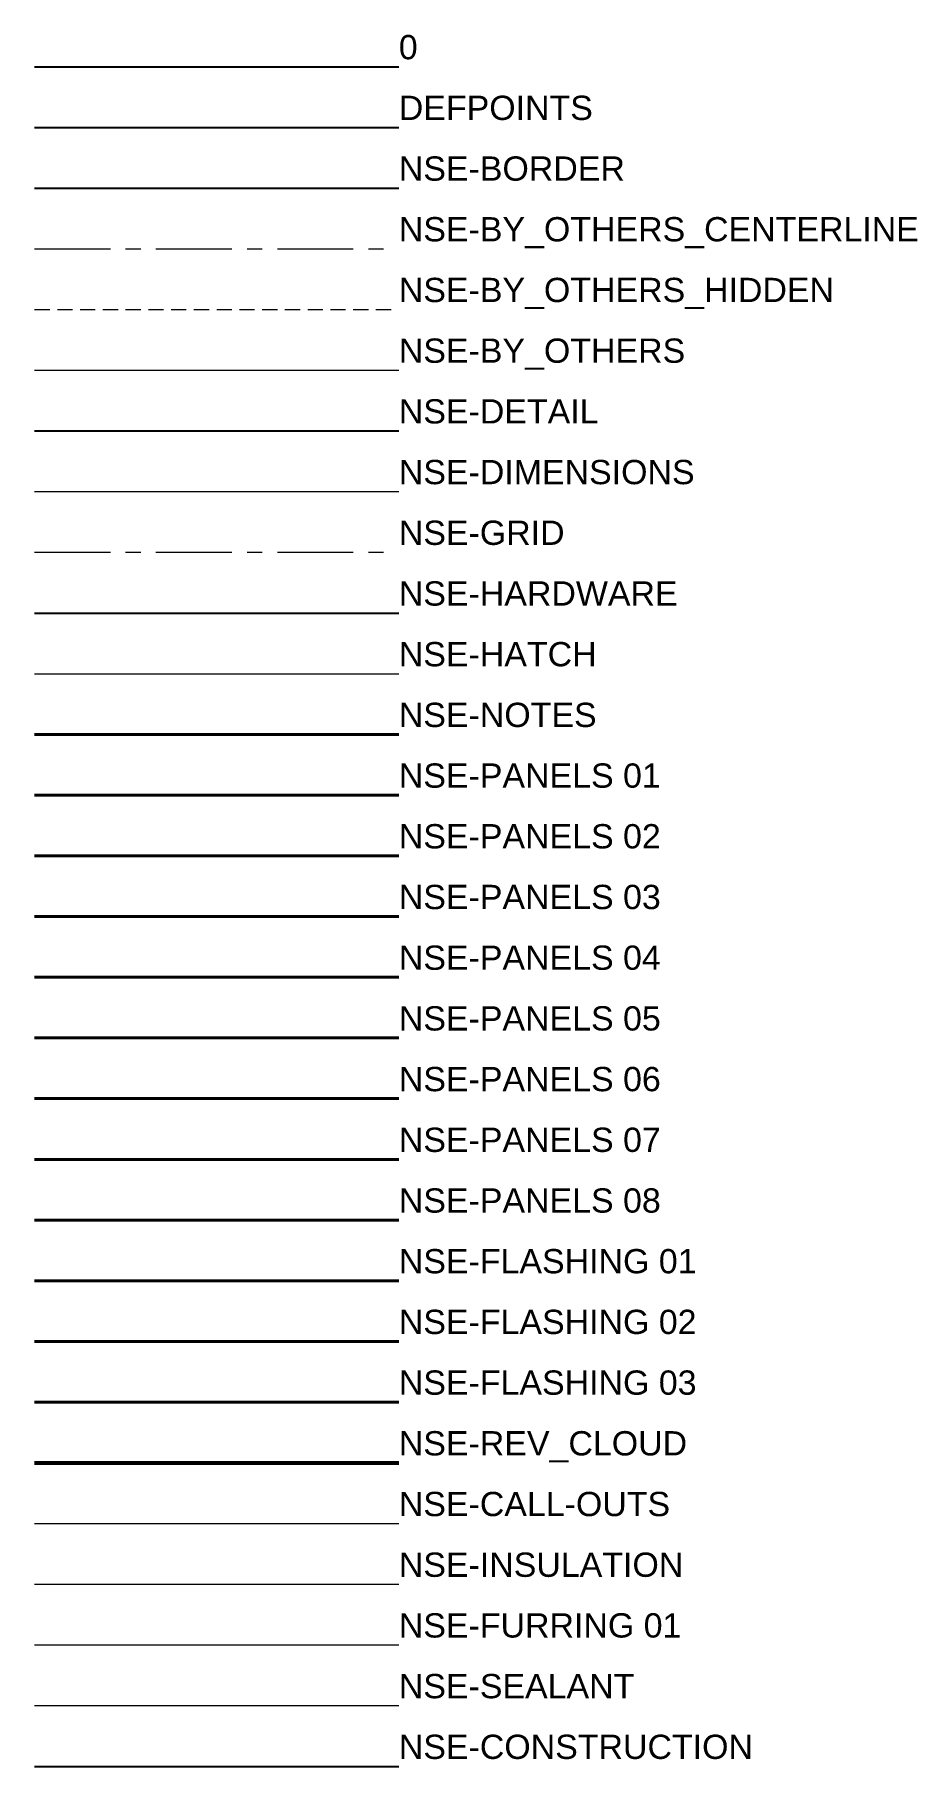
# Model space of a CAD drawing. Header units: inches. Extents: x -257 to 21868, y -296 to 108.
# Drawn here: x -256.71 to -242.16, y 62.1 to 90.63 of the extents above; entities that cross this region are included whole.
import ezdxf

# ---------------------------------------------------------------- set-up
doc = ezdxf.new("R2010")
doc.units = ezdxf.units.IN
doc.header["$MEASUREMENT"] = 0
doc.linetypes.add('CENTER', pattern=[2, 1.25, -0.25, 0.25, -0.25])
doc.linetypes.add('HIDDEN', pattern=[0.375, 0.25, -0.125])
doc.layers.get('Defpoints').update_dxf_attribs({"color": 3})
doc.layers.add('NSE-Border', color=156, linetype='Continuous', plot=False)
doc.layers.add('NSE-Construction', color=86, linetype='Continuous', plot=False)
for name, color, linetype, lineweight in [('NSE-By_Others', 8, 'Continuous', 0), ('NSE-By_Others_Centerline', 8, 'CENTER', 0), ('NSE-By_Others_Hidden', 8, 'HIDDEN', 0), ('NSE-Call-Outs', 171, 'Continuous', 13), ('NSE-Detail', 51, 'Continuous', 25), ('NSE-Dimensions', 51, 'Continuous', 13), ('NSE-Flashing 01', 2, 'Continuous', 40), ('NSE-Flashing 02', 111, 'Continuous', 40), ('NSE-Flashing 03', 141, 'Continuous', 40), ('NSE-Furring 01', 30, 'Continuous', 18), ('NSE-Grid', 6, 'CENTER', 13), ('NSE-Hardware', 111, 'Continuous', 25), ('NSE-Hatch', 9, 'Continuous', 13), ('NSE-Insulation', 6, 'Continuous', 13), ('NSE-Notes', 11, 'Continuous', 40), ('NSE-Panels 01', 1, 'Continuous', 40), ('NSE-Panels 02', 2, 'Continuous', 40), ('NSE-Panels 03', 3, 'Continuous', 40), ('NSE-Panels 04', 4, 'Continuous', 40), ('NSE-Panels 05', 5, 'Continuous', 40), ('NSE-Panels 06', 6, 'Continuous', 40), ('NSE-Panels 07', 30, 'Continuous', 40), ('NSE-Panels 08', 221, 'Continuous', 40), ('NSE-Rev_Cloud', 150, 'Continuous', 53), ('NSE-Sealant', 143, 'Continuous', 13)]:
    doc.layers.add(name, color=color, linetype=linetype, lineweight=lineweight)
doc.styles.add('004 - NSSM - Standard', font='arial.ttf', dxfattribs={"height": 0.4})

msp = doc.modelspace()

# ---------------------------------------------------------------- texts
at = {"insert": (-250.70549, 90.62138), "char_height": 0.4, "width": 2.1676261, "attachment_point": 1, "style": '004 - NSSM - Standard'}
msp.add_mtext('0', dxfattribs=at)
at = {"layer": 'Defpoints', "insert": (-250.70549, 89.62138), "char_height": 0.4, "width": 2.1676261, "attachment_point": 1, "style": '004 - NSSM - Standard'}
msp.add_mtext('DEFPOINTS', dxfattribs=at)
at = {"layer": 'NSE-Border', "insert": (-250.70549, 88.62138), "char_height": 0.4, "width": 2.1676261, "attachment_point": 1, "style": '004 - NSSM - Standard'}
msp.add_mtext('NSE-BORDER', dxfattribs=at)
at = {"layer": 'NSE-By_Others', "insert": (-250.70549, 85.62138), "char_height": 0.4, "width": 2.1676261, "attachment_point": 1, "style": '004 - NSSM - Standard'}
msp.add_mtext('NSE-BY_OTHERS', dxfattribs=at)
at = {"layer": 'NSE-By_Others_Centerline', "insert": (-250.70549, 87.62138), "char_height": 0.4, "width": 2.1676261, "attachment_point": 1, "style": '004 - NSSM - Standard'}
msp.add_mtext('NSE-BY_OTHERS_CENTERLINE', dxfattribs=at)
at = {"layer": 'NSE-By_Others_Hidden', "insert": (-250.70549, 86.62138), "char_height": 0.4, "width": 2.1676261, "attachment_point": 1, "style": '004 - NSSM - Standard'}
msp.add_mtext('NSE-BY_OTHERS_HIDDEN', dxfattribs=at)
at = {"layer": 'NSE-Call-Outs', "insert": (-250.70549, 66.62138), "char_height": 0.4, "width": 2.1676261, "attachment_point": 1, "style": '004 - NSSM - Standard'}
msp.add_mtext('NSE-CALL-OUTS', dxfattribs=at)
at = {"layer": 'NSE-Construction', "insert": (-250.70549, 62.62138), "char_height": 0.4, "width": 2.1676261, "attachment_point": 1, "style": '004 - NSSM - Standard'}
msp.add_mtext('NSE-CONSTRUCTION', dxfattribs=at)
at = {"layer": 'NSE-Detail', "insert": (-250.70549, 84.62138), "char_height": 0.4, "width": 2.1676261, "attachment_point": 1, "style": '004 - NSSM - Standard'}
msp.add_mtext('NSE-DETAIL', dxfattribs=at)
at = {"layer": 'NSE-Dimensions', "insert": (-250.70549, 83.62138), "char_height": 0.4, "width": 2.1676261, "attachment_point": 1, "style": '004 - NSSM - Standard'}
msp.add_mtext('NSE-DIMENSIONS', dxfattribs=at)
at = {"layer": 'NSE-Flashing 01', "insert": (-250.70549, 70.62138), "char_height": 0.4, "width": 9.0531605, "attachment_point": 1, "style": '004 - NSSM - Standard'}
msp.add_mtext('NSE-FLASHING 01', dxfattribs=at)
at = {"layer": 'NSE-Flashing 02', "insert": (-250.70549, 69.62138), "char_height": 0.4, "width": 9.0315471, "attachment_point": 1, "style": '004 - NSSM - Standard'}
msp.add_mtext('NSE-FLASHING 02', dxfattribs=at)
at = {"layer": 'NSE-Flashing 03', "insert": (-250.70549, 68.62138), "char_height": 0.4, "width": 8.8370065, "attachment_point": 1, "style": '004 - NSSM - Standard'}
msp.add_mtext('NSE-FLASHING 03', dxfattribs=at)
at = {"layer": 'NSE-Furring 01', "insert": (-250.70549, 64.62138), "char_height": 0.4, "width": 5.7741971, "attachment_point": 1, "style": '004 - NSSM - Standard'}
msp.add_mtext('NSE-FURRING 01', dxfattribs=at)
at = {"layer": 'NSE-Grid', "insert": (-250.70549, 82.62138), "char_height": 0.4, "width": 2.1676261, "attachment_point": 1, "style": '004 - NSSM - Standard'}
msp.add_mtext('NSE-GRID', dxfattribs=at)
at = {"layer": 'NSE-Hardware', "insert": (-250.70549, 81.62138), "char_height": 0.4, "width": 2.1676261, "attachment_point": 1, "style": '004 - NSSM - Standard'}
msp.add_mtext('NSE-HARDWARE', dxfattribs=at)
at = {"layer": 'NSE-Hatch', "insert": (-250.70549, 80.62138), "char_height": 0.4, "width": 2.1676261, "attachment_point": 1, "style": '004 - NSSM - Standard'}
msp.add_mtext('NSE-HATCH', dxfattribs=at)
at = {"layer": 'NSE-Insulation', "insert": (-250.70549, 65.62138), "char_height": 0.4, "width": 2.1676261, "attachment_point": 1, "style": '004 - NSSM - Standard'}
msp.add_mtext('NSE-INSULATION', dxfattribs=at)
at = {"layer": 'NSE-Notes', "insert": (-250.70549, 79.62138), "char_height": 0.4, "width": 2.1676261, "attachment_point": 1, "style": '004 - NSSM - Standard'}
msp.add_mtext('NSE-NOTES', dxfattribs=at)
at = {"layer": 'NSE-Panels 01', "insert": (-250.70549, 78.62138), "char_height": 0.4, "width": 7.1357758, "attachment_point": 1, "style": '004 - NSSM - Standard'}
msp.add_mtext('NSE-PANELS 01', dxfattribs=at)
at = {"layer": 'NSE-Panels 02', "insert": (-250.70549, 77.62138), "char_height": 0.4, "width": 7.1357758, "attachment_point": 1, "style": '004 - NSSM - Standard'}
msp.add_mtext('NSE-PANELS 02', dxfattribs=at)
at = {"layer": 'NSE-Panels 03', "insert": (-250.70549, 76.62138), "char_height": 0.4, "width": 7.1357758, "attachment_point": 1, "style": '004 - NSSM - Standard'}
msp.add_mtext('NSE-PANELS 03', dxfattribs=at)
at = {"layer": 'NSE-Panels 04', "insert": (-250.70549, 75.62138), "char_height": 0.4, "width": 7.1357758, "attachment_point": 1, "style": '004 - NSSM - Standard'}
msp.add_mtext('NSE-PANELS 04', dxfattribs=at)
at = {"layer": 'NSE-Panels 05', "insert": (-250.70549, 74.62138), "char_height": 0.4, "width": 7.1357758, "attachment_point": 1, "style": '004 - NSSM - Standard'}
msp.add_mtext('NSE-PANELS 05', dxfattribs=at)
at = {"layer": 'NSE-Panels 06', "insert": (-250.70549, 73.62138), "char_height": 0.4, "width": 7.1357758, "attachment_point": 1, "style": '004 - NSSM - Standard'}
msp.add_mtext('NSE-PANELS 06', dxfattribs=at)
at = {"layer": 'NSE-Panels 07', "insert": (-250.70549, 72.62138), "char_height": 0.4, "width": 7.1357758, "attachment_point": 1, "style": '004 - NSSM - Standard'}
msp.add_mtext('NSE-PANELS 07', dxfattribs=at)
at = {"layer": 'NSE-Panels 08', "insert": (-250.70549, 71.62138), "char_height": 0.4, "width": 7.1357758, "attachment_point": 1, "style": '004 - NSSM - Standard'}
msp.add_mtext('NSE-PANELS 08', dxfattribs=at)
at = {"layer": 'NSE-Rev_Cloud', "insert": (-250.70549, 67.62138), "char_height": 0.4, "width": 2.1676261, "attachment_point": 1, "style": '004 - NSSM - Standard'}
msp.add_mtext('NSE-REV_CLOUD', dxfattribs=at)
at = {"layer": 'NSE-Sealant', "insert": (-250.70549, 63.62138), "char_height": 0.4, "width": 2.1676261, "attachment_point": 1, "style": '004 - NSSM - Standard'}
msp.add_mtext('NSE-SEALANT', dxfattribs=at)

# ---------------------------------------------------------------- linework, layer by layer
msp.add_line((-256.70741, 90.09923), (-250.70741, 90.09923))
at = {"layer": 'Defpoints'}
msp.add_line((-256.70741, 89.09923), (-250.70741, 89.09923), dxfattribs=at)
at = {"layer": 'NSE-Border'}
msp.add_line((-256.70741, 88.09923), (-250.70741, 88.09923), dxfattribs=at)
at = {"layer": 'NSE-By_Others'}
msp.add_line((-256.70741, 85.09923), (-250.70741, 85.09923), dxfattribs=at)
at = {"layer": 'NSE-By_Others_Centerline'}
msp.add_line((-256.70741, 87.09923), (-250.70741, 87.09923), dxfattribs=at)
at = {"layer": 'NSE-By_Others_Hidden'}
msp.add_line((-256.70741, 86.09923), (-250.70741, 86.09923), dxfattribs=at)
at = {"layer": 'NSE-Call-Outs'}
msp.add_line((-256.70741, 66.09923), (-250.70741, 66.09923), dxfattribs=at)
at = {"layer": 'NSE-Construction'}
msp.add_line((-256.70741, 62.09923), (-250.70741, 62.09923), dxfattribs=at)
at = {"layer": 'NSE-Detail'}
msp.add_line((-256.70741, 84.09923), (-250.70741, 84.09923), dxfattribs=at)
at = {"layer": 'NSE-Dimensions'}
msp.add_line((-256.70741, 83.09923), (-250.70741, 83.09923), dxfattribs=at)
at = {"layer": 'NSE-Flashing 01'}
msp.add_line((-256.70741, 70.09923), (-250.70741, 70.09923), dxfattribs=at)
at = {"layer": 'NSE-Flashing 02'}
msp.add_line((-256.70741, 69.09923), (-250.70741, 69.09923), dxfattribs=at)
at = {"layer": 'NSE-Flashing 03'}
msp.add_line((-256.70741, 68.09923), (-250.70741, 68.09923), dxfattribs=at)
at = {"layer": 'NSE-Furring 01'}
msp.add_line((-256.70741, 64.09923), (-250.70741, 64.09923), dxfattribs=at)
at = {"layer": 'NSE-Grid'}
msp.add_line((-256.70741, 82.09923), (-250.70741, 82.09923), dxfattribs=at)
at = {"layer": 'NSE-Hardware'}
msp.add_line((-256.70741, 81.09923), (-250.70741, 81.09923), dxfattribs=at)
at = {"layer": 'NSE-Hatch'}
msp.add_line((-256.70741, 80.09923), (-250.70741, 80.09923), dxfattribs=at)
at = {"layer": 'NSE-Insulation'}
msp.add_line((-256.70741, 65.09923), (-250.70741, 65.09923), dxfattribs=at)
at = {"layer": 'NSE-Notes'}
msp.add_line((-256.70741, 79.09923), (-250.70741, 79.09923), dxfattribs=at)
at = {"layer": 'NSE-Panels 01'}
msp.add_line((-256.70741, 78.09923), (-250.70741, 78.09923), dxfattribs=at)
at = {"layer": 'NSE-Panels 02'}
msp.add_line((-256.70741, 77.09923), (-250.70741, 77.09923), dxfattribs=at)
at = {"layer": 'NSE-Panels 03'}
msp.add_line((-256.70741, 76.09923), (-250.70741, 76.09923), dxfattribs=at)
at = {"layer": 'NSE-Panels 04'}
msp.add_line((-256.70741, 75.09923), (-250.70741, 75.09923), dxfattribs=at)
at = {"layer": 'NSE-Panels 05'}
msp.add_line((-256.70741, 74.09923), (-250.70741, 74.09923), dxfattribs=at)
at = {"layer": 'NSE-Panels 06'}
msp.add_line((-256.70741, 73.09923), (-250.70741, 73.09923), dxfattribs=at)
at = {"layer": 'NSE-Panels 07'}
msp.add_line((-256.70741, 72.09923), (-250.70741, 72.09923), dxfattribs=at)
at = {"layer": 'NSE-Panels 08'}
msp.add_line((-256.70741, 71.09923), (-250.70741, 71.09923), dxfattribs=at)
at = {"layer": 'NSE-Rev_Cloud'}
msp.add_line((-256.70741, 67.09923), (-250.70741, 67.09923), dxfattribs=at)
at = {"layer": 'NSE-Sealant'}
msp.add_line((-256.70741, 63.09923), (-250.70741, 63.09923), dxfattribs=at)

msp.set_redraw_order([(e.dxf.handle, doc.entitydb.next_handle()) for e in msp.query("TEXT MTEXT ATTDEF DIMENSION ARC_DIMENSION")])  # texts and dimensions are drawn at this point

doc.saveas('drawing.dxf')
